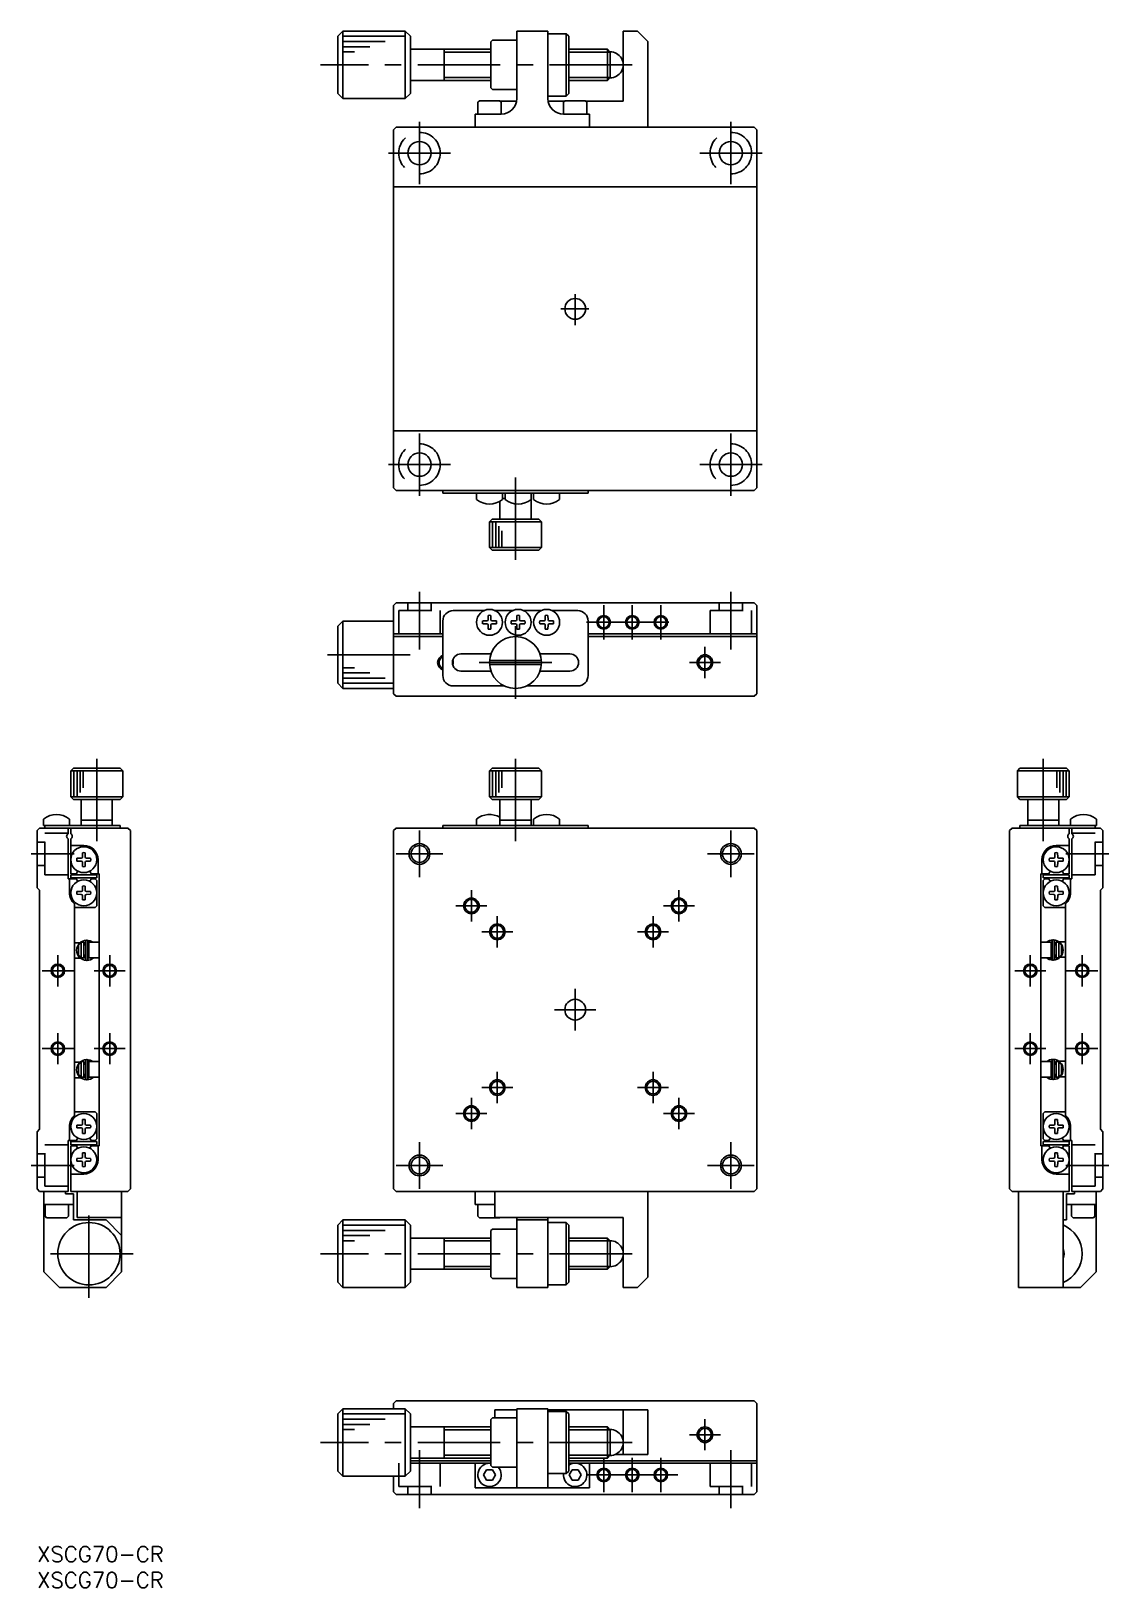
# Model space of a CAD drawing. Extents: x -1 to 207, y -8 to 292.
import ezdxf

# ---------------------------------------------------------------- set-up
doc = ezdxf.new("R2010")
doc.units = 0
doc.header["$LTSCALE"] = 0.5
doc.linetypes.add('CENTER', pattern=[50.8, 31.75, -6.35, 6.35, -6.35])
doc.linetypes.add('DASHED', pattern=[19.05, 12.7, -6.35])
for name, color, linetype in [('MSM_CENTER', 1, 'CENTER'), ('MSM_CONTINUOUS', 7, 'CONTINUOUS'), ('MSM_DASHED', 4, 'DASHED'), ('MSM_NARROW', 5, 'CONTINUOUS'), ('MSM_PART_NUMBER', 7, 'CONTINUOUS')]:
    doc.layers.add(name, color=color, linetype=linetype)
doc.styles.get("Standard").update_dxf_attribs({"font": 'txt.shx', "height": 3, "bigfont": 'bigfont.shx'})

# ---------------------------------------------------------------- blocks, each defined once
blk = doc.blocks.new('*U2')
at = {"layer": 'MSM_PART_NUMBER'}
blk.add_text('XSCG70-CR', height=3, dxfattribs=at).set_placement((0, -3))
blk = doc.blocks.new('*U3')
at = {"layer": 'MSM_PART_NUMBER'}
blk.add_text('XSCG70-CR', height=3, dxfattribs=at).set_placement((0, -8))

msp = doc.modelspace()

# ---------------------------------------------------------------- linework, layer by layer
at = {"layer": 'MSM_CENTER'}
for p, q in [((114.64, 285.37), (54.63, 285.37)), ((73.69, 262.37), (73.69, 274.37)), ((133.69, 262.37), (133.69, 274.37)), ((67.69, 268.37), (79.69, 268.37)), ((139.69, 268.37), (127.69, 268.37)), ((103.69, 241.18), (103.69, 235.23)), ((100.94, 238.37), (106.34, 238.37)), ((73.69, 214.37), (73.69, 202.37)), ((133.69, 214.37), (133.69, 202.37)), ((67.69, 208.37), (79.69, 208.37)), ((139.69, 208.37), (127.69, 208.37)), ((92.19, 205.89), (92.19, 188)), ((73.69, 183.87), (73.69, 172.74)), ((133.69, 183.87), (133.69, 172.74)), ((109.19, 174.69), (109.19, 181.29)), ((114.69, 174.69), (114.69, 181.29)), ((120.19, 174.69), (120.19, 181.29)), ((92.19, 163.24), (92.19, 177.24)), ((105.89, 177.99), (123.49, 177.99)), ((71.87, 171.74), (54.63, 171.74)), ((128.69, 167.24), (128.69, 173.24)), ((99.19, 170.24), (85.19, 170.24)), ((125.69, 170.24), (131.69, 170.24)), ((11.5, 135.84), (11.5, 153.74)), ((92.19, 135.84), (92.19, 153.74)), ((193.89, 135.84), (193.89, 153.74)), ((73.69, 137.87), (73.69, 128.87)), ((133.69, 137.87), (133.69, 128.87)), ((7.15, 133.37), (-1.14, 133.37)), ((69.19, 133.37), (78.19, 133.37)), ((129.19, 133.37), (138.19, 133.37)), ((198.24, 133.37), (206.53, 133.37)), ((83.69, 126.37), (83.69, 120.37)), ((123.69, 126.37), (123.69, 120.37)), ((86.69, 123.37), (80.69, 123.37)), ((126.69, 123.37), (120.69, 123.37)), ((88.69, 121.37), (88.69, 115.37)), ((118.69, 121.37), (118.69, 115.37)), ((91.69, 118.37), (85.69, 118.37)), ((121.69, 118.37), (115.69, 118.37)), ((4, 113.87), (4, 107.87)), ((14, 113.87), (14, 107.87)), ((191.39, 113.87), (191.39, 107.87)), ((201.39, 113.87), (201.39, 107.87)), ((7, 110.87), (1, 110.87)), ((17, 110.87), (11, 110.87)), ((194.39, 110.87), (188.39, 110.87)), ((204.39, 110.87), (198.39, 110.87)), ((103.69, 99.37), (103.69, 107.37)), ((99.69, 103.37), (107.69, 103.37)), ((4, 92.87), (4, 98.87)), ((14, 92.87), (14, 98.87)), ((191.39, 92.87), (191.39, 98.87)), ((201.39, 92.87), (201.39, 98.87)), ((7, 95.87), (1, 95.87)), ((17, 95.87), (11, 95.87)), ((194.39, 95.87), (188.39, 95.87)), ((204.39, 95.87), (198.39, 95.87)), ((88.69, 85.37), (88.69, 91.37)), ((118.69, 85.37), (118.69, 91.37)), ((91.69, 88.37), (85.69, 88.37)), ((121.69, 88.37), (115.69, 88.37)), ((83.69, 80.37), (83.69, 86.37)), ((123.69, 80.37), (123.69, 86.37)), ((86.69, 83.37), (80.69, 83.37)), ((126.69, 83.37), (120.69, 83.37)), ((73.69, 68.87), (73.69, 77.87)), ((133.69, 68.87), (133.69, 77.87)), ((7.15, 73.37), (-1.14, 73.37)), ((69.19, 73.37), (78.19, 73.37)), ((129.19, 73.37), (138.19, 73.37)), ((198.24, 73.37), (206.53, 73.37)), ((10, 47.87), (10, 64.87)), ((18.5, 56.37), (2.26, 56.37)), ((114.64, 56.37), (54.63, 56.37)), ((128.69, 18.5), (128.69, 24.5)), ((125.69, 21.5), (131.69, 21.5)), ((114.64, 20), (54.63, 20)), ((73.69, 7.37), (73.69, 18.5)), ((133.69, 7.37), (133.69, 18.5)), ((109.19, 10.45), (109.19, 17.05)), ((114.69, 10.45), (114.69, 17.05)), ((120.19, 10.45), (120.19, 17.05)), ((105.89, 13.75), (117.99, 13.75)), ((111.39, 13.75), (123.49, 13.75))]:
    msp.add_line(p, q, dxfattribs=at)
at = {"layer": 'MSM_CONTINUOUS'}
for p, q in [((57.94, 290.87), (58.94, 291.87)), ((58.94, 291.87), (70.94, 291.87)), ((58.94, 278.87), (58.94, 291.87)), ((71.94, 290.87), (70.94, 291.87)), ((70.94, 291.87), (70.94, 278.87)), ((92.44, 278.87), (92.44, 291.87)), ((92.44, 291.87), (98.44, 291.87)), ((98.44, 278.87), (98.44, 291.87)), ((101.94, 291.37), (98.44, 291.37)), ((101.94, 291.37), (101.94, 279.37)), ((102.44, 290.87), (101.94, 291.37)), ((112.94, 278.37), (112.94, 291.87)), ((115.69, 291.87), (112.94, 291.87)), ((115.69, 291.87), (117.69, 289.87)), ((57.94, 279.87), (57.94, 290.87)), ((71.94, 290.87), (71.94, 279.87)), ((87.44, 288.37), (71.94, 288.37)), ((78.44, 282.37), (78.44, 288.37)), ((87.44, 289.82), (87.74, 290.12)), ((87.44, 289.82), (87.44, 280.92)), ((87.74, 290.12), (92.44, 290.12)), ((102.44, 279.87), (102.44, 290.87)), ((102.44, 288.37), (109.9, 288.37)), ((109.9, 288.37), (109.9, 282.37)), ((110.44, 287.83), (109.9, 288.37)), ((117.69, 289.87), (117.69, 273.37)), ((110.44, 287.83), (110.44, 282.91)), ((87.44, 282.37), (71.94, 282.37)), ((102.44, 282.37), (109.9, 282.37)), ((109.9, 282.37), (110.44, 282.91)), ((57.94, 279.87), (58.94, 278.87)), ((87.44, 280.92), (87.74, 280.62)), ((87.74, 280.62), (92.44, 280.62)), ((101.94, 279.37), (98.44, 279.37)), ((102.44, 279.87), (101.94, 279.37)), ((58.94, 278.87), (70.94, 278.87)), ((84.94, 278.17), (85.24, 278.47)), ((84.94, 275.87), (84.94, 278.17)), ((89.14, 278.47), (85.24, 278.47)), ((89.44, 278.17), (89.14, 278.47)), ((92.4, 278.37), (89.24, 278.37)), ((89.44, 278.17), (89.44, 275.87)), ((101.64, 278.37), (98.49, 278.37)), ((101.44, 278.17), (101.74, 278.47)), ((101.44, 278.17), (101.44, 275.87)), ((101.74, 278.47), (105.64, 278.47)), ((105.94, 278.17), (105.64, 278.47)), ((112.94, 278.37), (105.74, 278.37)), ((105.94, 275.87), (105.94, 278.17)), ((68.69, 272.87), (69.19, 273.37)), ((69.19, 273.37), (138.19, 273.37)), ((89.44, 275.87), (84.44, 275.87)), ((84.44, 275.87), (84.44, 273.37)), ((101.44, 275.87), (106.44, 275.87)), ((106.44, 275.87), (106.44, 273.37)), ((138.19, 273.37), (138.69, 272.87)), ((68.69, 272.87), (68.69, 203.87)), ((138.69, 203.87), (138.69, 272.87)), ((68.69, 261.87), (138.69, 261.87)), ((68.69, 214.87), (138.69, 214.87)), ((69.19, 203.37), (68.69, 203.87)), ((69.19, 203.37), (138.19, 203.37)), ((78.19, 202.87), (78.19, 203.37)), ((106.19, 202.87), (78.19, 202.87)), ((84.69, 202.87), (84.69, 201.65)), ((89.19, 201.3), (89.19, 197.87)), ((89.69, 202.87), (89.69, 201.65)), ((90.19, 201.87), (89.69, 201.87)), ((90.19, 202.87), (90.19, 201.65)), ((95.19, 202.87), (95.19, 197.87)), ((95.19, 202.87), (95.19, 201.65)), ((95.69, 202.87), (95.69, 201.65)), ((100.69, 202.87), (100.69, 201.65)), ((106.19, 202.87), (106.19, 203.37)), ((138.69, 203.87), (138.19, 203.37)), ((87.69, 197.87), (87.19, 197.37)), ((87.19, 197.37), (87.19, 192.37)), ((97.19, 197.37), (87.19, 197.37)), ((96.69, 197.87), (87.69, 197.87)), ((97.19, 197.37), (96.69, 197.87)), ((97.19, 197.37), (97.19, 192.37)), ((87.19, 192.37), (87.69, 191.87)), ((97.19, 192.37), (87.19, 192.37)), ((96.69, 191.87), (97.19, 192.37)), ((96.69, 191.87), (87.69, 191.87)), ((69.19, 181.74), (68.69, 181.24)), ((68.69, 164.24), (68.69, 181.24)), ((69.19, 181.74), (138.19, 181.74)), ((86.1, 180.24), (80.19, 180.24)), ((91.6, 180.24), (88.28, 180.24)), ((97.1, 180.24), (93.78, 180.24)), ((104.19, 180.24), (99.28, 180.24)), ((138.19, 181.74), (138.69, 181.24)), ((138.69, 164.24), (138.69, 181.24)), ((57.94, 177.24), (58.94, 178.24)), ((57.94, 177.24), (57.94, 166.24)), ((58.94, 178.24), (58.94, 165.24)), ((58.94, 178.24), (68.69, 178.24)), ((78.19, 167.74), (78.19, 178.24)), ((86.69, 178.27), (85.87, 178.25)), ((86.69, 177.72), (85.87, 177.73)), ((86.69, 178.27), (86.86, 178.34)), ((86.69, 177.72), (86.86, 177.64)), ((86.92, 178.47), (86.86, 178.34)), ((86.92, 177.51), (86.86, 177.64)), ((86.92, 178.47), (86.93, 179.32)), ((86.92, 177.51), (86.93, 176.67)), ((87.47, 178.47), (87.45, 179.32)), ((87.47, 177.51), (87.45, 176.67)), ((87.47, 178.47), (87.53, 178.34)), ((87.47, 177.51), (87.53, 177.64)), ((87.69, 178.27), (87.53, 178.34)), ((87.69, 177.72), (87.53, 177.64)), ((87.69, 178.27), (88.52, 178.25)), ((87.69, 177.72), (88.52, 177.73)), ((92.19, 178.27), (91.37, 178.25)), ((92.19, 177.72), (91.37, 177.73)), ((92.19, 178.27), (92.36, 178.34)), ((92.19, 177.72), (92.36, 177.64)), ((92.42, 178.47), (92.36, 178.34)), ((92.42, 177.51), (92.36, 177.64)), ((92.42, 178.47), (92.43, 179.32)), ((92.42, 177.51), (92.43, 176.67)), ((92.97, 178.47), (92.95, 179.32)), ((92.97, 177.51), (92.95, 176.67)), ((92.97, 178.47), (93.03, 178.34)), ((92.97, 177.51), (93.03, 177.64)), ((93.19, 178.27), (93.03, 178.34)), ((93.19, 177.72), (93.03, 177.64)), ((93.19, 178.27), (94.02, 178.25)), ((93.19, 177.72), (94.02, 177.73)), ((97.69, 178.27), (96.87, 178.25)), ((97.69, 177.72), (96.87, 177.73)), ((97.69, 178.27), (97.86, 178.34)), ((97.69, 177.72), (97.86, 177.64)), ((97.92, 178.47), (97.86, 178.34)), ((97.92, 177.51), (97.86, 177.64)), ((97.92, 178.47), (97.93, 179.32)), ((97.92, 177.51), (97.93, 176.67)), ((98.47, 178.47), (98.45, 179.32)), ((98.47, 177.51), (98.45, 176.67)), ((98.47, 178.47), (98.53, 178.34)), ((98.47, 177.51), (98.53, 177.64)), ((98.69, 178.27), (98.53, 178.34)), ((98.69, 177.72), (98.53, 177.64)), ((98.69, 178.27), (99.52, 178.25)), ((98.69, 177.72), (99.52, 177.73)), ((106.19, 167.74), (106.19, 178.24)), ((78.19, 175.74), (68.69, 175.74)), ((78.19, 175.24), (68.69, 175.24)), ((138.69, 175.74), (106.19, 175.74)), ((138.69, 175.24), (106.19, 175.24)), ((81.69, 171.89), (87.55, 171.89)), ((96.84, 171.89), (102.69, 171.89)), ((81.69, 168.59), (87.41, 168.59)), ((87.21, 170.64), (97.18, 170.64)), ((87.21, 169.84), (97.18, 169.84)), ((96.98, 168.59), (102.69, 168.59)), ((57.94, 166.24), (58.94, 165.24)), ((58.94, 165.24), (68.69, 165.24)), ((90.01, 165.74), (80.19, 165.74)), ((104.19, 165.74), (94.37, 165.74)), ((68.69, 164.24), (69.19, 163.74)), ((138.19, 163.74), (69.19, 163.74)), ((138.19, 163.74), (138.69, 164.24)), ((6.5, 149.37), (7, 149.87)), ((6.5, 144.37), (6.5, 149.37)), ((16.5, 149.37), (6.5, 149.37)), ((16, 149.87), (7, 149.87)), ((16, 149.87), (16.5, 149.37)), ((16.5, 144.37), (16.5, 149.37)), ((87.19, 149.37), (87.69, 149.87)), ((87.19, 144.37), (87.19, 149.37)), ((97.19, 149.37), (87.19, 149.37)), ((96.69, 149.87), (87.69, 149.87)), ((96.69, 149.87), (97.19, 149.37)), ((97.19, 144.37), (97.19, 149.37)), ((189.39, 149.87), (188.89, 149.37)), ((188.89, 144.37), (188.89, 149.37)), ((188.89, 149.37), (198.89, 149.37)), ((189.39, 149.87), (198.39, 149.87)), ((198.89, 149.37), (198.39, 149.87)), ((198.89, 144.37), (198.89, 149.37)), ((7, 143.87), (6.5, 144.37)), ((16.5, 144.37), (6.5, 144.37)), ((16.5, 144.37), (16, 143.87)), ((87.69, 143.87), (87.19, 144.37)), ((97.19, 144.37), (87.19, 144.37)), ((97.19, 144.37), (96.69, 143.87)), ((188.89, 144.37), (189.39, 143.87)), ((188.89, 144.37), (198.89, 144.37)), ((198.39, 143.87), (198.89, 144.37)), ((16, 143.87), (7, 143.87)), ((8.5, 138.87), (8.5, 143.87)), ((14.5, 138.87), (14.5, 143.87)), ((96.69, 143.87), (87.69, 143.87)), ((89.19, 138.87), (89.19, 143.87)), ((95.19, 138.87), (95.19, 143.87)), ((189.39, 143.87), (198.39, 143.87)), ((190.89, 138.87), (190.89, 143.87)), ((196.89, 138.87), (196.89, 143.87)), ((0.5, 138.37), (0, 137.87)), ((0.5, 138.37), (17.5, 138.37)), ((1.25, 138.87), (1.25, 140.09)), ((1.25, 138.87), (16, 138.87)), ((1.5, 138.87), (1.5, 138.37)), ((6, 138.37), (6, 137.23)), ((6.25, 138.87), (6.25, 140.09)), ((6.5, 138.37), (6.5, 137.23)), ((14.5, 139.87), (8.5, 139.87)), ((16, 138.87), (16, 138.37)), ((18, 137.87), (17.5, 138.37)), ((69.19, 138.37), (68.69, 137.87)), ((138.19, 138.37), (69.19, 138.37)), ((78.19, 138.87), (78.19, 138.37)), ((106.19, 138.87), (78.19, 138.87)), ((84.69, 138.87), (84.69, 140.09)), ((95.19, 139.87), (89.19, 139.87)), ((95.69, 138.87), (95.69, 140.09)), ((100.69, 138.87), (100.69, 140.09)), ((106.19, 138.87), (106.19, 138.37)), ((138.69, 137.87), (138.19, 138.37)), ((187.39, 137.87), (187.89, 138.37)), ((204.89, 138.37), (187.89, 138.37)), ((204.14, 138.87), (189.39, 138.87)), ((189.39, 138.87), (189.39, 138.37)), ((190.89, 139.87), (196.89, 139.87)), ((198.89, 138.37), (198.89, 137.23)), ((199.14, 138.87), (199.14, 140.09)), ((199.39, 138.37), (199.39, 137.23)), ((203.89, 138.87), (203.89, 138.37)), ((204.14, 138.87), (204.14, 140.09)), ((204.89, 138.37), (205.39, 137.87)), ((0, 137.87), (0, 126.87)), ((6, 128.57), (6, 136.31)), ((6.5, 129.57), (6.5, 136.31)), ((9, 135.02), (6.5, 135.02)), ((18, 137.87), (18, 68.87)), ((68.69, 68.87), (68.69, 137.87)), ((138.69, 137.87), (138.69, 68.87)), ((138.69, 137.37), (138.69, 69.37)), ((187.39, 137.87), (187.39, 68.87)), ((196.39, 135.02), (198.89, 135.02)), ((198.89, 129.57), (198.89, 136.31)), ((199.39, 128.57), (199.39, 136.31)), ((205.39, 137.87), (205.39, 126.87)), ((8.5, 132.54), (7.68, 132.53)), ((8.5, 131.99), (7.68, 132.01)), ((8.5, 132.54), (8.67, 132.62)), ((8.5, 131.99), (8.67, 131.92)), ((8.73, 132.75), (8.67, 132.62)), ((8.73, 132.75), (8.74, 133.59)), ((9.27, 132.75), (9.26, 133.59)), ((9.27, 132.75), (9.33, 132.62)), ((9.5, 132.54), (9.33, 132.62)), ((9.5, 131.99), (9.33, 131.92)), ((9.5, 132.54), (10.32, 132.53)), ((9.5, 131.99), (10.32, 132.01)), ((11.75, 132.27), (11.75, 129.57)), ((193.64, 132.27), (193.64, 129.57)), ((195.89, 132.54), (195.06, 132.53)), ((195.89, 131.99), (195.06, 132.01)), ((195.89, 132.54), (196.05, 132.62)), ((195.89, 131.99), (196.05, 131.92)), ((196.11, 132.75), (196.05, 132.62)), ((196.11, 132.75), (196.13, 133.59)), ((196.66, 132.75), (196.65, 133.59)), ((196.66, 132.75), (196.72, 132.62)), ((196.89, 132.54), (196.72, 132.62)), ((196.89, 131.99), (196.72, 131.92)), ((196.89, 132.54), (197.71, 132.53)), ((196.89, 131.99), (197.71, 132.01)), ((6.5, 129.57), (7.59, 129.57)), ((6.5, 129.37), (11.5, 129.37)), ((6.5, 128.77), (6.5, 129.37)), ((8.73, 131.79), (8.67, 131.92)), ((8.73, 131.79), (8.74, 130.94)), ((9.27, 131.79), (9.26, 130.94)), ((9.27, 131.79), (9.33, 131.92)), ((12, 129.57), (10.41, 129.57)), ((11.5, 129.37), (11.5, 128.77)), ((12, 129.57), (12, 77.17)), ((193.39, 129.57), (194.97, 129.57)), ((193.39, 129.57), (193.39, 77.17)), ((198.89, 129.37), (193.89, 129.37)), ((193.89, 129.37), (193.89, 128.77)), ((196.11, 131.79), (196.05, 131.92)), ((196.11, 131.79), (196.13, 130.94)), ((196.66, 131.79), (196.65, 130.94)), ((196.66, 131.79), (196.72, 131.92)), ((198.89, 129.57), (197.8, 129.57)), ((198.89, 128.77), (198.89, 129.37)), ((0, 126.87), (0.5, 126.37)), ((0.5, 80.37), (0.5, 126.37)), ((6, 128.57), (7.59, 128.57)), ((6.25, 125.87), (6.25, 128.57)), ((6.5, 128.77), (11.5, 128.77)), ((8.5, 126.14), (7.68, 126.13)), ((8.5, 126.14), (8.67, 126.22)), ((8.73, 126.35), (8.67, 126.22)), ((8.73, 126.35), (8.74, 127.19)), ((9.27, 126.35), (9.26, 127.19)), ((9.27, 126.35), (9.33, 126.22)), ((9.5, 126.14), (9.33, 126.22)), ((9.5, 126.14), (10.32, 126.13)), ((11.2, 128.57), (10.41, 128.57)), ((11.2, 128.57), (11.5, 128.27)), ((11.5, 123.37), (11.5, 128.27)), ((198.89, 128.77), (193.89, 128.77)), ((194.19, 128.57), (193.89, 128.27)), ((193.89, 123.37), (193.89, 128.27)), ((194.19, 128.57), (194.97, 128.57)), ((195.89, 126.14), (195.06, 126.13)), ((195.89, 126.14), (196.05, 126.22)), ((196.11, 126.35), (196.05, 126.22)), ((196.11, 126.35), (196.13, 127.19)), ((196.66, 126.35), (196.65, 127.19)), ((196.66, 126.35), (196.72, 126.22)), ((196.89, 126.14), (196.72, 126.22)), ((196.89, 126.14), (197.71, 126.13)), ((199.39, 128.57), (197.8, 128.57)), ((199.14, 125.87), (199.14, 128.57)), ((205.39, 126.87), (204.89, 126.37)), ((204.89, 80.37), (204.89, 126.37)), ((7.2, 82.95), (7.2, 123.79)), ((11.2, 123.07), (7.2, 123.07)), ((8.5, 125.59), (7.68, 125.61)), ((8.5, 125.59), (8.67, 125.52)), ((8.73, 125.39), (8.67, 125.52)), ((8.73, 125.39), (8.74, 124.54)), ((9.27, 125.39), (9.26, 124.54)), ((9.27, 125.39), (9.33, 125.52)), ((9.5, 125.59), (9.33, 125.52)), ((9.5, 125.59), (10.32, 125.61)), ((11.2, 123.07), (11.5, 123.37)), ((194.19, 123.07), (193.89, 123.37)), ((194.19, 123.07), (198.19, 123.07)), ((195.89, 125.59), (195.06, 125.61)), ((195.89, 125.59), (196.05, 125.52)), ((196.11, 125.39), (196.05, 125.52)), ((196.11, 125.39), (196.13, 124.54)), ((196.66, 125.39), (196.65, 124.54)), ((196.66, 125.39), (196.72, 125.52)), ((196.89, 125.59), (196.72, 125.52)), ((196.89, 125.59), (197.71, 125.61)), ((198.19, 82.95), (198.19, 123.79)), ((8.28, 116.27), (7.2, 116.27)), ((8, 115.78), (8.5, 116.31)), ((8, 113.95), (8, 115.78)), ((8.5, 113.42), (8, 113.95)), ((8.5, 116.37), (8.5, 113.37)), ((9, 116.37), (8.5, 116.37)), ((9, 113.37), (9, 116.37)), ((9, 116.26), (9.38, 116.35)), ((9.38, 115.87), (9, 115.87)), ((9.2, 116.27), (9.02, 116.27)), ((9.2, 115.87), (9.2, 116.27)), ((9.38, 116.56), (9.38, 113.06)), ((10.36, 116.59), (9.6, 116.76)), ((9.77, 116.59), (9.76, 116.58)), ((9.8, 116.6), (9.77, 116.59)), ((9.77, 113.06), (9.77, 116.56)), ((9.77, 116.03), (9.78, 116.05)), ((9.77, 116.02), (9.77, 116.03)), ((9.77, 116), (9.77, 116.02)), ((9.77, 115.99), (9.77, 116)), ((9.77, 115.97), (9.77, 115.99)), ((9.77, 115.96), (9.77, 115.97)), ((10, 115.87), (9.77, 115.87)), ((9.78, 116.06), (9.79, 116.08)), ((9.78, 116.05), (9.78, 116.06)), ((9.79, 116.09), (9.8, 116.1)), ((9.79, 116.08), (9.79, 116.09)), ((9.84, 116.61), (9.8, 116.6)), ((9.8, 116.1), (9.81, 116.12)), ((9.81, 116.12), (9.82, 116.13)), ((9.82, 116.14), (9.83, 116.15)), ((9.82, 116.13), (9.82, 116.14)), ((9.83, 116.15), (9.84, 116.16)), ((9.87, 116.63), (9.84, 116.61)), ((9.84, 116.16), (9.85, 116.18)), ((9.85, 116.18), (9.86, 116.19)), ((9.86, 116.19), (9.88, 116.2)), ((9.9, 116.63), (9.87, 116.63)), ((9.88, 116.2), (9.89, 116.21)), ((9.89, 116.21), (9.9, 116.21)), ((9.93, 116.64), (9.9, 116.63)), ((9.9, 116.21), (9.91, 116.22)), ((9.91, 116.22), (9.93, 116.23)), ((9.97, 116.65), (9.93, 116.64)), ((9.93, 116.23), (9.94, 116.24)), ((9.94, 116.24), (9.95, 116.24)), ((9.95, 116.24), (9.97, 116.25)), ((10, 116.65), (9.97, 116.65)), ((9.97, 116.25), (9.98, 116.25)), ((9.98, 116.25), (10, 116.26)), ((10.04, 116.65), (10, 116.65)), ((10, 116.37), (10, 113.37)), ((12, 116.37), (10, 116.37)), ((10, 116.26), (10, 116.26)), ((10.07, 116.65), (10.04, 116.65)), ((10.1, 116.65), (10.07, 116.65)), ((10.14, 116.65), (10.1, 116.65)), ((10.17, 116.65), (10.14, 116.65)), ((10.21, 116.64), (10.17, 116.65)), ((10.24, 116.63), (10.21, 116.64)), ((10.27, 116.62), (10.24, 116.63)), ((10.27, 116.38), (10.26, 116.37)), ((10.31, 116.61), (10.27, 116.62)), ((10.34, 116.59), (10.27, 116.37)), ((10.28, 116.39), (10.27, 116.38)), ((10.29, 116.42), (10.28, 116.41)), ((10.28, 116.41), (10.28, 116.39)), ((10.3, 116.45), (10.29, 116.44)), ((10.29, 116.44), (10.29, 116.42)), ((10.31, 116.48), (10.3, 116.46)), ((10.3, 116.46), (10.3, 116.45)), ((10.34, 116.6), (10.31, 116.61)), ((10.32, 116.5), (10.31, 116.49)), ((10.31, 116.49), (10.31, 116.48)), ((10.33, 116.53), (10.32, 116.52)), ((10.32, 116.52), (10.32, 116.5)), ((10.33, 116.6), (10.34, 116.6)), ((10.34, 116.57), (10.33, 116.56)), ((10.33, 116.56), (10.33, 116.55)), ((10.33, 116.55), (10.33, 116.54)), ((10.33, 116.54), (10.33, 116.53)), ((10.73, 116.37), (10.34, 116.6)), ((10.34, 116.6), (10.34, 116.6)), ((10.34, 116.6), (10.34, 116.59)), ((10.34, 116.59), (10.34, 116.59)), ((10.34, 116.59), (10.34, 116.59)), ((10.34, 116.59), (10.34, 116.58)), ((10.34, 116.58), (10.34, 116.57)), ((10.34, 116.57), (10.34, 116.57)), ((195.39, 116.37), (193.39, 116.37)), ((195.01, 116.64), (195, 116.64)), ((195.05, 116.66), (195.01, 116.65)), ((195.01, 116.65), (195.02, 116.65)), ((195.02, 116.65), (195.02, 116.65)), ((195.02, 116.65), (195.02, 116.65)), ((195.06, 116.66), (195.05, 116.66)), ((195.05, 116.66), (195.05, 116.66)), ((195.07, 116.67), (195.06, 116.66)), ((195.06, 116.66), (195.06, 116.66)), ((195.06, 116.66), (195.06, 116.66)), ((195.06, 116.66), (195.06, 116.66)), ((195.06, 116.66), (195.06, 116.66)), ((195.07, 116.67), (195.07, 116.67)), ((195.07, 116.67), (195.07, 116.67)), ((195.07, 116.67), (195.07, 116.67)), ((195.07, 116.67), (195.07, 116.67)), ((195.39, 113.37), (195.39, 116.37)), ((195.39, 116.29), (195.39, 116.29)), ((195.39, 116.29), (195.4, 116.29)), ((195.58, 115.97), (195.39, 115.97)), ((195.58, 115.87), (195.39, 115.87)), ((195.4, 116.29), (195.42, 116.28)), ((195.42, 116.28), (195.43, 116.27)), ((195.43, 116.27), (195.44, 116.26)), ((195.44, 116.26), (195.46, 116.26)), ((195.46, 116.26), (195.47, 116.25)), ((195.47, 116.25), (195.48, 116.24)), ((195.48, 116.24), (195.49, 116.23)), ((195.49, 116.23), (195.5, 116.22)), ((195.5, 116.22), (195.51, 116.21)), ((195.51, 116.21), (195.52, 116.19)), ((195.52, 116.19), (195.53, 116.18)), ((195.53, 116.18), (195.54, 116.17)), ((195.54, 116.17), (195.55, 116.16)), ((195.55, 116.16), (195.55, 116.14)), ((195.55, 116.14), (195.56, 116.13)), ((195.56, 116.13), (195.56, 116.12)), ((195.56, 116.12), (195.57, 116.1)), ((195.57, 116.1), (195.57, 116.09)), ((195.57, 116.09), (195.58, 116.07)), ((195.58, 116.61), (195.58, 113.11)), ((195.58, 116.07), (195.58, 116.06)), ((195.58, 116.06), (195.58, 116.04)), ((195.58, 116.04), (195.58, 116.03)), ((195.58, 116.03), (195.58, 116.01)), ((195.58, 116.01), (195.58, 116.01)), ((195.97, 113.11), (195.97, 116.61)), ((196.19, 115.97), (195.97, 115.97)), ((196.39, 115.87), (195.97, 115.87)), ((195.97, 116.4), (196.39, 116.29)), ((196.19, 116.36), (196.19, 115.87)), ((196.39, 116.37), (196.39, 113.37)), ((196.89, 116.37), (196.39, 116.37)), ((198.19, 116.47), (196.87, 116.47)), ((196.89, 113.37), (196.89, 116.37)), ((196.89, 116.31), (197.39, 115.78)), ((197.39, 113.95), (196.89, 113.42)), ((197.39, 115.78), (197.39, 113.95)), ((7.2, 113.27), (8.39, 113.27)), ((8.5, 113.37), (9, 113.37)), ((9.38, 113.27), (8.99, 113.37)), ((9, 113.87), (9.38, 113.87)), ((9.2, 113.3), (9.2, 113.87)), ((9.2, 113.77), (9.38, 113.77)), ((9.77, 113.87), (10, 113.87)), ((9.77, 113.77), (10, 113.77)), ((9.77, 113.64), (9.77, 113.66)), ((9.77, 113.66), (9.77, 113.66)), ((9.77, 113.63), (9.77, 113.64)), ((9.77, 113.61), (9.77, 113.63)), ((9.77, 113.6), (9.77, 113.61)), ((9.78, 113.58), (9.77, 113.6)), ((10.15, 113.37), (9.77, 113.27)), ((9.78, 113.57), (9.78, 113.58)), ((9.79, 113.55), (9.78, 113.57)), ((9.79, 113.54), (9.79, 113.55)), ((9.8, 113.53), (9.79, 113.54)), ((9.8, 113.51), (9.8, 113.53)), ((9.81, 113.5), (9.8, 113.51)), ((9.82, 113.49), (9.81, 113.5)), ((9.83, 113.47), (9.82, 113.49)), ((9.84, 113.46), (9.83, 113.47)), ((9.85, 113.45), (9.84, 113.46)), ((9.86, 113.44), (9.85, 113.45)), ((9.87, 113.43), (9.86, 113.44)), ((9.88, 113.42), (9.87, 113.43)), ((9.89, 113.41), (9.88, 113.42)), ((9.91, 113.4), (9.89, 113.41)), ((9.92, 113.4), (9.91, 113.4)), ((9.93, 113.39), (9.92, 113.4)), ((9.95, 113.38), (9.93, 113.39)), ((9.96, 113.38), (9.95, 113.38)), ((9.98, 113.37), (9.96, 113.38)), ((9.99, 113.37), (9.98, 113.37)), ((10, 113.37), (9.99, 113.37)), ((10.14, 113.37), (10, 113.37)), ((10, 113.37), (12, 113.37)), ((10.28, 113), (10.28, 113)), ((10.28, 113), (10.28, 113)), ((10.28, 113), (10.28, 113)), ((10.28, 113), (10.28, 113)), ((10.28, 113), (10.29, 113)), ((10.29, 113), (10.29, 113.01)), ((10.29, 113.01), (10.29, 113.01)), ((10.29, 113.01), (10.29, 113.01)), ((10.29, 113.01), (10.3, 113.01)), ((10.29, 113), (10.29, 113)), ((10.3, 113.01), (10.34, 113.02)), ((10.3, 113.01), (10.3, 113.01)), ((10.33, 113.02), (10.33, 113.02)), ((10.33, 113.02), (10.33, 113.02)), ((10.34, 113.02), (10.33, 113.02)), ((10.34, 113.03), (10.34, 113.03)), ((10.34, 113.02), (10.35, 113.03)), ((193.39, 113.37), (195.39, 113.37)), ((194.53, 113.37), (195.02, 113.07)), ((194.99, 113.08), (195.75, 112.91)), ((195.01, 113.07), (195.11, 113.37)), ((195.01, 113.1), (195.02, 113.11)), ((195.01, 113.09), (195.01, 113.1)), ((195.01, 113.08), (195.01, 113.09)), ((195.01, 113.07), (195.01, 113.08)), ((195.01, 113.08), (195.01, 113.08)), ((195.01, 113.07), (195.04, 113.06)), ((195.02, 113.07), (195.01, 113.07)), ((195.01, 113.07), (195.01, 113.07)), ((195.01, 113.07), (195.01, 113.07)), ((195.02, 113.14), (195.03, 113.15)), ((195.02, 113.13), (195.02, 113.14)), ((195.02, 113.12), (195.02, 113.13)), ((195.02, 113.11), (195.02, 113.12)), ((195.03, 113.16), (195.04, 113.18)), ((195.03, 113.15), (195.03, 113.16)), ((195.04, 113.19), (195.05, 113.2)), ((195.04, 113.18), (195.04, 113.19)), ((195.04, 113.06), (195.08, 113.05)), ((195.05, 113.22), (195.06, 113.23)), ((195.05, 113.2), (195.05, 113.22)), ((195.06, 113.25), (195.07, 113.26)), ((195.06, 113.23), (195.06, 113.25)), ((195.07, 113.26), (195.08, 113.28)), ((195.08, 113.29), (195.09, 113.3)), ((195.08, 113.28), (195.08, 113.29)), ((195.08, 113.05), (195.11, 113.04)), ((195.09, 113.3), (195.1, 113.32)), ((195.1, 113.33), (195.11, 113.34)), ((195.1, 113.32), (195.1, 113.33)), ((195.11, 113.36), (195.12, 113.37)), ((195.11, 113.34), (195.11, 113.36)), ((195.11, 113.04), (195.14, 113.03)), ((195.14, 113.03), (195.18, 113.02)), ((195.18, 113.02), (195.21, 113.02)), ((195.21, 113.02), (195.25, 113.02)), ((195.25, 113.02), (195.28, 113.01)), ((195.28, 113.01), (195.31, 113.01)), ((195.31, 113.01), (195.35, 113.02)), ((195.35, 113.02), (195.38, 113.02)), ((195.38, 113.02), (195.42, 113.03)), ((195.39, 113.87), (195.58, 113.87)), ((195.4, 113.43), (195.39, 113.42)), ((195.41, 113.43), (195.4, 113.43)), ((195.42, 113.44), (195.41, 113.43)), ((195.44, 113.45), (195.42, 113.44)), ((195.42, 113.03), (195.45, 113.03)), ((195.45, 113.45), (195.44, 113.45)), ((195.46, 113.46), (195.45, 113.45)), ((195.45, 113.03), (195.48, 113.04)), ((195.47, 113.47), (195.46, 113.46)), ((195.49, 113.48), (195.47, 113.47)), ((195.48, 113.04), (195.51, 113.05)), ((195.5, 113.49), (195.49, 113.48)), ((195.51, 113.5), (195.5, 113.49)), ((195.52, 113.52), (195.51, 113.5)), ((195.51, 113.05), (195.55, 113.07)), ((195.53, 113.53), (195.52, 113.52)), ((195.54, 113.55), (195.53, 113.54)), ((195.53, 113.54), (195.53, 113.53)), ((195.55, 113.57), (195.54, 113.55)), ((195.56, 113.58), (195.55, 113.57)), ((195.55, 113.07), (195.58, 113.08)), ((195.57, 113.61), (195.56, 113.59)), ((195.56, 113.59), (195.56, 113.58)), ((195.58, 113.64), (195.57, 113.62)), ((195.57, 113.62), (195.57, 113.61)), ((195.58, 113.71), (195.58, 113.7)), ((195.58, 113.7), (195.58, 113.68)), ((195.58, 113.68), (195.58, 113.67)), ((195.58, 113.67), (195.58, 113.65)), ((195.58, 113.65), (195.58, 113.64)), ((195.58, 113.08), (195.59, 113.08)), ((195.97, 113.87), (196.39, 113.87)), ((196.39, 113.43), (195.97, 113.31)), ((196.19, 113.87), (196.19, 113.47)), ((196.19, 113.47), (196.39, 113.47)), ((196.39, 113.37), (196.89, 113.37)), ((197.14, 113.47), (198.19, 113.47)), ((8.28, 93.27), (7.2, 93.27)), ((8, 92.78), (8.5, 93.31)), ((8.5, 93.37), (8.5, 90.37)), ((9, 93.37), (8.5, 93.37)), ((9, 90.37), (9, 93.37)), ((9, 93.26), (9.38, 93.35)), ((9.2, 93.27), (9.02, 93.27)), ((9.2, 92.87), (9.2, 93.27)), ((9.38, 93.56), (9.38, 90.06)), ((10.35, 93.59), (9.6, 93.76)), ((9.77, 93.59), (9.76, 93.58)), ((9.8, 93.6), (9.77, 93.59)), ((9.77, 90.06), (9.77, 93.56)), ((9.77, 93.03), (9.78, 93.05)), ((9.77, 93.02), (9.77, 93.03)), ((9.77, 93), (9.77, 93.02)), ((9.77, 92.99), (9.77, 93)), ((9.77, 92.97), (9.77, 92.99)), ((9.77, 92.96), (9.77, 92.97)), ((9.78, 93.06), (9.79, 93.08)), ((9.78, 93.05), (9.78, 93.06)), ((9.79, 93.09), (9.8, 93.1)), ((9.79, 93.08), (9.79, 93.09)), ((9.84, 93.61), (9.8, 93.6)), ((9.8, 93.1), (9.81, 93.12)), ((9.81, 93.12), (9.82, 93.13)), ((9.82, 93.14), (9.83, 93.15)), ((9.82, 93.13), (9.82, 93.14)), ((9.83, 93.15), (9.84, 93.16)), ((9.87, 93.63), (9.84, 93.61)), ((9.84, 93.16), (9.85, 93.18)), ((9.85, 93.18), (9.86, 93.19)), ((9.86, 93.19), (9.88, 93.2)), ((9.9, 93.63), (9.87, 93.63)), ((9.88, 93.2), (9.89, 93.21)), ((9.89, 93.21), (9.9, 93.21)), ((9.93, 93.64), (9.9, 93.63)), ((9.9, 93.21), (9.91, 93.22)), ((9.91, 93.22), (9.93, 93.23)), ((9.97, 93.65), (9.93, 93.64)), ((9.93, 93.23), (9.94, 93.24)), ((9.94, 93.24), (9.95, 93.24)), ((9.95, 93.24), (9.97, 93.25)), ((10, 93.65), (9.97, 93.65)), ((9.97, 93.25), (9.98, 93.25)), ((9.98, 93.25), (10, 93.26)), ((10.04, 93.65), (10, 93.65)), ((10, 93.37), (10, 90.37)), ((12, 93.37), (10, 93.37)), ((10, 93.26), (10, 93.26)), ((10.07, 93.65), (10.04, 93.65)), ((10.1, 93.65), (10.07, 93.65)), ((10.14, 93.65), (10.1, 93.65)), ((10.17, 93.65), (10.14, 93.65)), ((10.21, 93.64), (10.17, 93.65)), ((10.24, 93.63), (10.21, 93.64)), ((10.27, 93.62), (10.24, 93.63)), ((10.27, 93.38), (10.26, 93.37)), ((10.31, 93.61), (10.27, 93.62)), ((10.34, 93.59), (10.27, 93.37)), ((10.28, 93.39), (10.27, 93.38)), ((10.29, 93.42), (10.28, 93.41)), ((10.28, 93.41), (10.28, 93.39)), ((10.3, 93.45), (10.29, 93.44)), ((10.29, 93.44), (10.29, 93.42)), ((10.31, 93.48), (10.3, 93.46)), ((10.3, 93.46), (10.3, 93.45)), ((10.34, 93.6), (10.31, 93.61)), ((10.32, 93.5), (10.31, 93.49)), ((10.31, 93.49), (10.31, 93.48)), ((10.33, 93.53), (10.32, 93.52)), ((10.32, 93.52), (10.32, 93.5)), ((10.33, 93.6), (10.34, 93.6)), ((10.34, 93.57), (10.33, 93.56)), ((10.33, 93.56), (10.33, 93.55)), ((10.33, 93.55), (10.33, 93.54)), ((10.33, 93.54), (10.33, 93.53)), ((10.73, 93.37), (10.34, 93.6)), ((10.34, 93.6), (10.34, 93.6)), ((10.34, 93.6), (10.34, 93.59)), ((10.34, 93.59), (10.34, 93.59)), ((10.34, 93.59), (10.34, 93.59)), ((10.34, 93.59), (10.34, 93.58)), ((10.34, 93.58), (10.34, 93.57)), ((10.34, 93.57), (10.34, 93.57)), ((10.36, 93.59), (10.35, 93.59)), ((195.39, 93.37), (193.39, 93.37)), ((195.01, 93.64), (195, 93.64)), ((195.05, 93.66), (195.01, 93.65)), ((195.01, 93.65), (195.02, 93.65)), ((195.02, 93.65), (195.02, 93.65)), ((195.02, 93.65), (195.02, 93.65)), ((195.06, 93.66), (195.05, 93.66)), ((195.05, 93.66), (195.05, 93.66)), ((195.07, 93.67), (195.06, 93.66)), ((195.06, 93.66), (195.06, 93.66)), ((195.06, 93.66), (195.06, 93.66)), ((195.06, 93.66), (195.06, 93.66)), ((195.06, 93.66), (195.06, 93.66)), ((195.07, 93.67), (195.07, 93.67)), ((195.07, 93.67), (195.07, 93.67)), ((195.07, 93.67), (195.07, 93.67)), ((195.07, 93.67), (195.07, 93.67)), ((195.39, 90.37), (195.39, 93.37)), ((195.39, 93.29), (195.39, 93.29)), ((195.39, 93.29), (195.4, 93.29)), ((195.58, 92.97), (195.39, 92.97)), ((195.4, 93.29), (195.42, 93.28)), ((195.42, 93.28), (195.43, 93.27)), ((195.43, 93.27), (195.44, 93.26)), ((195.44, 93.26), (195.46, 93.26)), ((195.46, 93.26), (195.47, 93.25)), ((195.47, 93.25), (195.48, 93.24)), ((195.48, 93.24), (195.49, 93.23)), ((195.49, 93.23), (195.5, 93.22)), ((195.5, 93.22), (195.51, 93.21)), ((195.51, 93.21), (195.52, 93.19)), ((195.52, 93.19), (195.53, 93.18)), ((195.53, 93.18), (195.54, 93.17)), ((195.54, 93.17), (195.55, 93.16)), ((195.55, 93.16), (195.55, 93.14)), ((195.55, 93.14), (195.56, 93.13)), ((195.56, 93.13), (195.56, 93.12)), ((195.56, 93.12), (195.57, 93.1)), ((195.57, 93.1), (195.57, 93.09)), ((195.57, 93.09), (195.58, 93.07)), ((195.58, 93.61), (195.58, 90.11)), ((195.58, 93.07), (195.58, 93.06)), ((195.58, 93.06), (195.58, 93.04)), ((195.58, 93.04), (195.58, 93.03)), ((195.58, 93.03), (195.58, 93.01)), ((195.58, 93.01), (195.58, 93.01)), ((195.97, 90.11), (195.97, 93.61)), ((196.19, 92.97), (195.97, 92.97)), ((195.97, 93.4), (196.39, 93.29)), ((196.19, 93.36), (196.19, 92.87)), ((196.39, 93.37), (196.39, 90.37)), ((196.89, 93.37), (196.39, 93.37)), ((198.19, 93.47), (196.87, 93.47)), ((196.89, 90.37), (196.89, 93.37)), ((196.89, 93.31), (197.39, 92.78)), ((7.2, 90.27), (8.39, 90.27)), ((8, 90.95), (8, 92.78)), ((8.5, 90.42), (8, 90.95)), ((8.5, 90.37), (9, 90.37)), ((9.38, 90.27), (8.99, 90.37)), ((9.38, 92.87), (9, 92.87)), ((9, 90.87), (9.38, 90.87)), ((9.2, 90.3), (9.2, 90.87)), ((9.2, 90.77), (9.38, 90.77)), ((10, 92.87), (9.77, 92.87)), ((9.77, 90.87), (10, 90.87)), ((9.77, 90.77), (10, 90.77)), ((9.77, 90.64), (9.77, 90.66)), ((9.77, 90.66), (9.77, 90.66)), ((9.77, 90.63), (9.77, 90.64)), ((9.77, 90.61), (9.77, 90.63)), ((9.77, 90.6), (9.77, 90.61)), ((9.78, 90.58), (9.77, 90.6)), ((10.15, 90.37), (9.77, 90.27)), ((9.78, 90.57), (9.78, 90.58)), ((9.79, 90.55), (9.78, 90.57)), ((9.79, 90.54), (9.79, 90.55)), ((9.8, 90.53), (9.79, 90.54)), ((9.8, 90.51), (9.8, 90.53)), ((9.81, 90.5), (9.8, 90.51)), ((9.82, 90.49), (9.81, 90.5)), ((9.83, 90.47), (9.82, 90.49)), ((9.84, 90.46), (9.83, 90.47)), ((9.85, 90.45), (9.84, 90.46)), ((9.86, 90.44), (9.85, 90.45)), ((9.87, 90.43), (9.86, 90.44)), ((9.88, 90.42), (9.87, 90.43)), ((9.89, 90.41), (9.88, 90.42)), ((9.91, 90.4), (9.89, 90.41)), ((9.92, 90.4), (9.91, 90.4)), ((9.93, 90.39), (9.92, 90.4)), ((9.95, 90.38), (9.93, 90.39)), ((9.96, 90.38), (9.95, 90.38)), ((9.98, 90.37), (9.96, 90.38)), ((9.99, 90.37), (9.98, 90.37)), ((10, 90.37), (9.99, 90.37)), ((10.14, 90.37), (10, 90.37)), ((10, 90.37), (12, 90.37)), ((10.28, 90), (10.28, 90)), ((10.28, 90), (10.28, 90)), ((10.28, 90), (10.28, 90)), ((10.28, 90), (10.28, 90)), ((10.28, 90), (10.29, 90)), ((10.29, 90), (10.29, 90.01)), ((10.29, 90.01), (10.29, 90.01)), ((10.29, 90.01), (10.29, 90.01)), ((10.29, 90.01), (10.3, 90.01)), ((10.29, 90), (10.29, 90)), ((10.3, 90.01), (10.34, 90.02)), ((10.3, 90.01), (10.3, 90.01)), ((10.33, 90.02), (10.33, 90.02)), ((10.33, 90.02), (10.33, 90.02)), ((10.34, 90.02), (10.33, 90.02)), ((10.34, 90.02), (10.35, 90.03)), ((193.39, 90.37), (195.39, 90.37)), ((194.53, 90.37), (195.02, 90.07)), ((194.99, 90.08), (195.01, 90.07)), ((195.01, 90.07), (195.11, 90.37)), ((195.01, 90.1), (195.02, 90.11)), ((195.01, 90.09), (195.01, 90.1)), ((195.01, 90.08), (195.01, 90.09)), ((195.01, 90.07), (195.01, 90.08)), ((195.01, 90.08), (195.01, 90.08)), ((195.01, 90.07), (195.75, 89.91)), ((195.01, 90.07), (195.04, 90.06)), ((195.02, 90.07), (195.01, 90.07)), ((195.01, 90.07), (195.01, 90.07)), ((195.01, 90.07), (195.01, 90.07)), ((195.02, 90.14), (195.03, 90.15)), ((195.02, 90.13), (195.02, 90.14)), ((195.02, 90.12), (195.02, 90.13)), ((195.02, 90.11), (195.02, 90.12)), ((195.03, 90.16), (195.04, 90.18)), ((195.03, 90.15), (195.03, 90.16)), ((195.04, 90.19), (195.05, 90.2)), ((195.04, 90.18), (195.04, 90.19)), ((195.04, 90.06), (195.08, 90.05)), ((195.05, 90.22), (195.06, 90.23)), ((195.05, 90.2), (195.05, 90.22)), ((195.06, 90.25), (195.07, 90.26)), ((195.06, 90.23), (195.06, 90.25)), ((195.07, 90.26), (195.08, 90.28)), ((195.08, 90.29), (195.09, 90.3)), ((195.08, 90.28), (195.08, 90.29)), ((195.08, 90.05), (195.11, 90.04)), ((195.09, 90.3), (195.1, 90.32)), ((195.1, 90.33), (195.11, 90.34)), ((195.1, 90.32), (195.1, 90.33)), ((195.11, 90.36), (195.12, 90.37)), ((195.11, 90.34), (195.11, 90.36)), ((195.11, 90.04), (195.14, 90.03)), ((195.14, 90.03), (195.18, 90.02)), ((195.18, 90.02), (195.21, 90.02)), ((195.21, 90.02), (195.25, 90.02)), ((195.25, 90.02), (195.28, 90.01)), ((195.28, 90.01), (195.31, 90.01)), ((195.31, 90.01), (195.35, 90.02)), ((195.35, 90.02), (195.38, 90.02)), ((195.38, 90.02), (195.42, 90.03)), ((195.58, 92.87), (195.39, 92.87)), ((195.39, 90.87), (195.58, 90.87)), ((195.4, 90.43), (195.39, 90.42)), ((195.41, 90.43), (195.4, 90.43)), ((195.42, 90.44), (195.41, 90.43)), ((195.44, 90.45), (195.42, 90.44)), ((195.42, 90.03), (195.45, 90.03)), ((195.45, 90.45), (195.44, 90.45)), ((195.46, 90.46), (195.45, 90.45)), ((195.45, 90.03), (195.48, 90.04)), ((195.47, 90.47), (195.46, 90.46)), ((195.49, 90.48), (195.47, 90.47)), ((195.48, 90.04), (195.51, 90.05)), ((195.5, 90.49), (195.49, 90.48)), ((195.51, 90.5), (195.5, 90.49)), ((195.52, 90.52), (195.51, 90.5)), ((195.51, 90.05), (195.55, 90.07)), ((195.53, 90.53), (195.52, 90.52)), ((195.54, 90.55), (195.53, 90.54)), ((195.53, 90.54), (195.53, 90.53)), ((195.55, 90.57), (195.54, 90.55)), ((195.56, 90.58), (195.55, 90.57)), ((195.55, 90.07), (195.58, 90.08)), ((195.57, 90.61), (195.56, 90.59)), ((195.56, 90.59), (195.56, 90.58)), ((195.58, 90.64), (195.57, 90.62)), ((195.57, 90.62), (195.57, 90.61)), ((195.58, 90.71), (195.58, 90.7)), ((195.58, 90.7), (195.58, 90.68)), ((195.58, 90.68), (195.58, 90.67)), ((195.58, 90.67), (195.58, 90.65)), ((195.58, 90.65), (195.58, 90.64)), ((195.58, 90.08), (195.59, 90.08)), ((196.39, 92.87), (195.97, 92.87)), ((195.97, 90.87), (196.39, 90.87)), ((196.39, 90.43), (195.97, 90.31)), ((196.19, 90.87), (196.19, 90.47)), ((196.19, 90.47), (196.39, 90.47)), ((196.39, 90.37), (196.89, 90.37)), ((197.39, 90.95), (196.89, 90.42)), ((197.14, 90.47), (198.19, 90.47)), ((197.39, 92.78), (197.39, 90.95)), ((11.2, 83.67), (7.2, 83.67)), ((8.5, 81.14), (7.68, 81.13)), ((8.5, 81.14), (8.67, 81.22)), ((8.73, 81.35), (8.67, 81.22)), ((8.73, 81.35), (8.74, 82.19)), ((9.27, 81.35), (9.26, 82.19)), ((9.27, 81.35), (9.33, 81.22)), ((9.5, 81.14), (9.33, 81.22)), ((9.5, 81.14), (10.32, 81.13)), ((11.2, 83.67), (11.5, 83.37)), ((11.5, 83.37), (11.5, 78.47)), ((194.19, 83.67), (193.89, 83.37)), ((193.89, 83.37), (193.89, 78.47)), ((194.19, 83.67), (198.19, 83.67)), ((195.89, 81.14), (195.06, 81.13)), ((195.89, 81.14), (196.05, 81.22)), ((196.11, 81.35), (196.05, 81.22)), ((196.11, 81.35), (196.13, 82.19)), ((196.66, 81.35), (196.65, 82.19)), ((196.66, 81.35), (196.72, 81.22)), ((196.89, 81.14), (196.72, 81.22)), ((196.89, 81.14), (197.71, 81.13)), ((0.5, 80.37), (0, 79.87)), ((0, 68.87), (0, 79.87)), ((6, 68.37), (6, 78.17)), ((6, 78.17), (7.59, 78.17)), ((6.25, 80.87), (6.25, 78.17)), ((6.5, 77.97), (11.5, 77.97)), ((6.5, 77.37), (6.5, 77.97)), ((8.5, 80.59), (7.68, 80.61)), ((8.5, 80.59), (8.67, 80.52)), ((8.73, 80.39), (8.67, 80.52)), ((8.73, 80.39), (8.74, 79.54)), ((9.27, 80.39), (9.26, 79.54)), ((9.27, 80.39), (9.33, 80.52)), ((9.5, 80.59), (9.33, 80.52)), ((9.5, 80.59), (10.32, 80.61)), ((11.2, 78.17), (10.41, 78.17)), ((11.2, 78.17), (11.5, 78.47)), ((11.5, 77.97), (11.5, 77.37)), ((194.19, 78.17), (193.89, 78.47)), ((198.89, 77.97), (193.89, 77.97)), ((193.89, 77.97), (193.89, 77.37)), ((194.19, 78.17), (194.97, 78.17)), ((195.89, 80.59), (195.06, 80.61)), ((195.89, 80.59), (196.05, 80.52)), ((196.11, 80.39), (196.05, 80.52)), ((196.11, 80.39), (196.13, 79.54)), ((196.66, 80.39), (196.65, 79.54)), ((196.66, 80.39), (196.72, 80.52)), ((196.89, 80.59), (196.72, 80.52)), ((196.89, 80.59), (197.71, 80.61)), ((199.39, 78.17), (197.8, 78.17)), ((198.89, 77.37), (198.89, 77.97)), ((199.14, 80.87), (199.14, 78.17)), ((199.39, 68.37), (199.39, 78.17)), ((204.89, 80.37), (205.39, 79.87)), ((205.39, 68.87), (205.39, 79.87)), ((6.5, 77.37), (11.5, 77.37)), ((6.5, 68.37), (6.5, 77.17)), ((6.5, 77.17), (7.59, 77.17)), ((8.73, 74.95), (8.74, 75.79)), ((9.27, 74.95), (9.26, 75.79)), ((12, 77.17), (10.41, 77.17)), ((11.75, 74.47), (11.75, 77.17)), ((193.39, 77.17), (194.97, 77.17)), ((193.64, 74.47), (193.64, 77.17)), ((198.89, 77.37), (193.89, 77.37)), ((196.11, 74.95), (196.13, 75.79)), ((196.66, 74.95), (196.65, 75.79)), ((198.89, 77.17), (197.8, 77.17)), ((198.89, 68.37), (198.89, 77.17)), ((8.5, 74.74), (7.68, 74.73)), ((8.5, 74.19), (7.68, 74.21)), ((8.5, 74.74), (8.67, 74.82)), ((8.5, 74.19), (8.67, 74.12)), ((8.73, 74.95), (8.67, 74.82)), ((8.73, 73.99), (8.67, 74.12)), ((8.73, 73.99), (8.74, 73.14)), ((9.27, 73.99), (9.26, 73.14)), ((9.27, 74.95), (9.33, 74.82)), ((9.27, 73.99), (9.33, 74.12)), ((9.5, 74.74), (9.33, 74.82)), ((9.5, 74.19), (9.33, 74.12)), ((9.5, 74.74), (10.32, 74.73)), ((9.5, 74.19), (10.32, 74.21)), ((195.89, 74.74), (195.06, 74.73)), ((195.89, 74.19), (195.06, 74.21)), ((195.89, 74.74), (196.05, 74.82)), ((195.89, 74.19), (196.05, 74.12)), ((196.11, 74.95), (196.05, 74.82)), ((196.11, 73.99), (196.05, 74.12)), ((196.11, 73.99), (196.13, 73.14)), ((196.66, 73.99), (196.65, 73.14)), ((196.66, 74.95), (196.72, 74.82)), ((196.66, 73.99), (196.72, 74.12)), ((196.89, 74.74), (196.72, 74.82)), ((196.89, 74.19), (196.72, 74.12)), ((196.89, 74.74), (197.71, 74.73)), ((196.89, 74.19), (197.71, 74.21)), ((9, 71.72), (6.5, 71.72)), ((196.39, 71.72), (198.89, 71.72)), ((0.5, 68.37), (0, 68.87)), ((0.5, 68.37), (6, 68.37)), ((1.3, 52.87), (1.3, 68.37)), ((5.5, 67.87), (5.5, 68.37)), ((5.5, 67.87), (7, 67.87)), ((6.5, 68.37), (17.5, 68.37)), ((7, 62.87), (7, 67.87)), ((7.7, 63.37), (7.7, 68.37)), ((16.3, 68.37), (16.3, 52.87)), ((17.5, 68.37), (18, 68.87)), ((68.69, 68.87), (69.19, 68.37)), ((138.19, 68.37), (69.19, 68.37)), ((84.44, 65.87), (84.44, 68.37)), ((88.19, 63.37), (88.19, 68.37)), ((117.69, 51.87), (117.69, 68.37)), ((138.19, 68.37), (138.69, 68.87)), ((187.89, 68.37), (187.39, 68.87)), ((198.89, 68.37), (187.89, 68.37)), ((189.09, 49.87), (189.09, 68.37)), ((197.69, 49.87), (197.69, 68.37)), ((198.39, 62.87), (198.39, 67.87)), ((199.89, 67.87), (198.39, 67.87)), ((204.89, 68.37), (199.39, 68.37)), ((199.89, 67.87), (199.89, 68.37)), ((204.09, 52.87), (204.09, 68.37)), ((204.89, 68.37), (205.39, 68.87)), ((7, 65.87), (1.3, 65.87)), ((1.55, 65.87), (1.55, 63.57)), ((1.85, 63.27), (1.55, 63.57)), ((1.85, 63.27), (5.75, 63.27)), ((6.05, 63.57), (5.75, 63.27)), ((6.05, 65.87), (6.05, 63.57)), ((7.7, 63.37), (16.3, 63.37)), ((88.19, 65.87), (84.44, 65.87)), ((84.94, 65.87), (84.94, 63.57)), ((84.94, 63.57), (85.24, 63.27)), ((89.14, 63.27), (85.24, 63.27)), ((112.94, 63.37), (88.19, 63.37)), ((89.14, 63.27), (89.24, 63.37)), ((112.94, 63.37), (112.94, 49.87)), ((198.39, 65.87), (204.09, 65.87)), ((199.34, 65.87), (199.34, 63.57)), ((199.34, 63.57), (199.64, 63.27)), ((203.54, 63.27), (199.64, 63.27)), ((203.54, 63.27), (203.84, 63.57)), ((203.84, 65.87), (203.84, 63.57)), ((13.3, 62.87), (7, 62.87)), ((13.3, 62.87), (16.3, 59.87)), ((57.94, 61.87), (58.94, 62.87)), ((57.94, 50.87), (57.94, 61.87)), ((58.94, 62.87), (70.94, 62.87)), ((58.94, 49.87), (58.94, 62.87)), ((71.94, 61.87), (70.94, 62.87)), ((70.94, 62.87), (70.94, 49.87)), ((71.94, 61.87), (71.94, 50.87)), ((87.44, 60.82), (87.74, 61.12)), ((87.44, 60.82), (87.44, 51.92)), ((87.74, 61.12), (92.44, 61.12)), ((92.44, 62.87), (92.44, 49.87)), ((98.44, 62.87), (92.44, 62.87)), ((98.44, 62.87), (98.44, 49.87)), ((101.94, 62.37), (98.44, 62.37)), ((101.94, 62.37), (101.94, 50.37)), ((102.44, 61.87), (101.94, 62.37)), ((102.44, 50.87), (102.44, 61.87)), ((197.69, 62.87), (198.39, 62.87)), ((87.44, 59.37), (71.94, 59.37)), ((78.44, 53.37), (78.44, 59.37)), ((102.44, 59.37), (109.9, 59.37)), ((109.9, 59.37), (109.9, 53.37)), ((110.44, 58.83), (109.9, 59.37)), ((110.44, 58.83), (110.44, 53.91)), ((1.3, 52.87), (4.3, 49.87)), ((13.3, 49.87), (16.3, 52.87)), ((87.44, 53.37), (71.94, 53.37)), ((87.44, 51.92), (87.74, 51.62)), ((87.74, 51.62), (92.44, 51.62)), ((102.44, 53.37), (109.9, 53.37)), ((109.9, 53.37), (110.44, 53.91)), ((115.69, 49.87), (117.69, 51.87)), ((204.09, 52.87), (201.09, 49.87)), ((13.3, 49.87), (4.3, 49.87)), ((57.94, 50.87), (58.94, 49.87)), ((58.94, 49.87), (70.94, 49.87)), ((71.94, 50.87), (70.94, 49.87)), ((92.44, 49.87), (98.44, 49.87)), ((101.94, 50.37), (98.44, 50.37)), ((102.44, 50.87), (101.94, 50.37)), ((115.69, 49.87), (112.94, 49.87)), ((189.09, 49.87), (201.09, 49.87)), ((68.69, 27.5), (69.19, 28)), ((68.69, 27.5), (68.69, 26.5)), ((69.19, 28), (138.19, 28)), ((138.69, 27.5), (138.19, 28)), ((138.69, 27.5), (138.69, 10.5)), ((57.94, 25.5), (58.94, 26.5)), ((57.94, 14.5), (57.94, 25.5)), ((58.94, 26.5), (70.94, 26.5)), ((58.94, 13.5), (58.94, 26.5)), ((71.94, 25.5), (70.94, 26.5)), ((70.94, 26.5), (70.94, 13.5)), ((71.94, 25.5), (71.94, 14.5)), ((87.44, 24.45), (87.74, 24.75)), ((87.44, 24.45), (87.44, 15.55)), ((87.74, 24.75), (92.44, 24.75)), ((92.44, 26.3), (88.19, 26.3)), ((88.19, 24.75), (88.19, 26.3)), ((92.44, 11.3), (92.44, 26.5)), ((92.44, 26.5), (98.44, 26.5)), ((98.44, 26.5), (98.44, 11.3)), ((117.69, 26.3), (98.44, 26.3)), ((101.94, 26), (98.44, 26)), ((101.94, 26), (101.94, 14)), ((102.44, 25.5), (101.94, 26)), ((102.44, 14.5), (102.44, 25.5)), ((112.94, 26.3), (112.94, 17.7)), ((117.69, 17.7), (117.69, 26.3)), ((87.44, 23), (71.94, 23)), ((78.44, 17), (78.44, 23)), ((102.44, 23), (109.9, 23)), ((109.9, 23), (109.9, 17)), ((110.44, 22.46), (109.9, 23)), ((110.44, 22.46), (110.44, 17.54)), ((87.44, 17), (71.94, 17)), ((87.44, 16.5), (71.94, 16.5)), ((87.44, 16), (71.94, 16)), ((84.44, 11.3), (84.44, 16)), ((87.44, 15.55), (87.74, 15.25)), ((87.74, 15.25), (92.44, 15.25)), ((102.44, 17), (109.9, 17)), ((138.69, 16.5), (102.44, 16.5)), ((138.69, 16), (102.44, 16)), ((106.44, 11.3), (106.44, 16)), ((109.9, 17), (110.44, 17.54)), ((117.69, 17.7), (111.42, 17.7)), ((57.94, 14.5), (58.94, 13.5)), ((58.94, 13.5), (70.94, 13.5)), ((68.69, 13.5), (68.69, 10.5)), ((71.94, 14.5), (70.94, 13.5)), ((86.04, 13.75), (86.62, 14.75)), ((86.62, 12.75), (86.04, 13.75)), ((86.62, 14.75), (87.77, 14.75)), ((87.77, 12.75), (86.62, 12.75)), ((87.77, 14.75), (88.35, 13.75)), ((88.35, 13.75), (87.77, 12.75)), ((101.94, 14), (98.44, 14)), ((102.44, 14.5), (101.94, 14)), ((103.12, 14.75), (102.54, 13.75)), ((102.54, 13.75), (103.12, 12.75)), ((104.27, 14.75), (103.12, 14.75)), ((103.12, 12.75), (104.27, 12.75)), ((104.85, 13.75), (104.27, 14.75)), ((104.27, 12.75), (104.85, 13.75)), ((68.69, 10.5), (69.19, 10)), ((69.19, 10), (68.69, 10.5)), ((69.19, 10), (68.69, 10.5)), ((69.19, 10), (68.69, 10.5)), ((68.69, 10.5), (69.19, 10)), ((138.19, 10), (69.19, 10)), ((106.44, 11.3), (84.44, 11.3)), ((138.19, 10), (138.69, 10.5)), ((138.19, 10), (138.69, 10.5)), ((138.19, 10), (138.69, 10.5))]:
    msp.add_line(p, q, dxfattribs=at)
for centre, radius in [((73.69, 268.37), 2.25), ((133.69, 268.37), 2.25), ((103.69, 238.37), 2), ((73.69, 208.37), 2.25), ((133.69, 208.37), 2.25), ((87.19, 177.99), 2.5), ((92.69, 177.99), 2.5), ((98.19, 177.99), 2.5), ((109.19, 177.99), 1.06), ((114.69, 177.99), 1.06), ((120.19, 177.99), 1.06), ((92.19, 170.24), 5), ((128.69, 170.24), 1.23), ((73.69, 133.37), 1.62), ((133.69, 133.37), 1.62), ((9, 132.27), 2.5), ((196.39, 132.27), 2.5), ((9, 125.87), 2.5), ((196.39, 125.87), 2.5), ((83.69, 123.37), 1.23), ((123.69, 123.37), 1.23), ((88.69, 118.37), 1.23), ((118.69, 118.37), 1.23), ((4, 110.87), 1.06), ((14, 110.87), 1.06), ((191.39, 110.87), 1.06), ((201.39, 110.87), 1.06), ((103.69, 103.37), 2), ((4, 95.87), 1.06), ((14, 95.87), 1.06), ((191.39, 95.87), 1.06), ((201.39, 95.87), 1.06), ((88.69, 88.37), 1.23), ((118.69, 88.37), 1.23), ((83.69, 83.37), 1.23), ((123.69, 83.37), 1.23), ((9, 80.87), 2.5), ((196.39, 80.87), 2.5), ((9, 74.47), 2.5), ((73.69, 73.37), 1.62), ((133.69, 73.37), 1.62), ((196.39, 74.47), 2.5), ((10, 56.37), 6), ((128.69, 21.5), 1.23), ((109.19, 13.75), 1.06), ((114.69, 13.75), 1.06), ((120.19, 13.75), 1.06)]:
    msp.add_circle(centre, radius, dxfattribs=at)
for centre, radius, start, end in [((110.44, 285.37), 2.5, 269.0567, 90.9433), ((89.44, 278.87), 3, 270, 0), ((101.44, 278.87), 3, 180, 270), ((87.19, 204.77), 4, 231.3178, 308.6822), ((92.69, 204.77), 4, 231.3178, 308.6822), ((98.19, 204.77), 4, 231.3178, 308.6822), ((80.19, 178.24), 2, 90, 180), ((104.19, 178.24), 2, 0, 90), ((87.19, 177.99), 1.35, 168.8959, 191.1041), ((87.19, 177.99), 1.35, 78.8959, 101.1041), ((87.19, 177.99), 1.35, 348.8959, 11.1041), ((92.69, 177.99), 1.35, 168.8959, 191.1041), ((92.69, 177.99), 1.35, 78.8959, 101.1041), ((92.69, 177.99), 1.35, 348.8959, 11.1041), ((98.19, 177.99), 1.35, 168.8959, 191.1041), ((98.19, 177.99), 1.35, 78.8959, 101.1041), ((98.19, 177.99), 1.35, 348.8959, 11.1041), ((87.19, 177.99), 1.35, 258.8959, 281.1041), ((92.69, 177.99), 1.35, 258.8959, 281.1041), ((98.19, 177.99), 1.35, 258.8959, 281.1041), ((78.69, 170.24), 1.23, 113.9954, 246.0046), ((81.69, 170.24), 1.65, 90, 270), ((102.69, 170.24), 1.65, 270, 90), ((80.19, 167.74), 2, 180, 270), ((104.19, 167.74), 2, 270, 0), ((3.75, 136.97), 4, 51.3178, 128.6822), ((87.19, 136.97), 4, 60, 128.6822), ((98.19, 136.97), 4, 51.3178, 128.6822), ((201.64, 136.97), 4, 51.3178, 128.6822), ((6.2, 136.77), 0.5, 113.5782, 246.4218), ((6.3, 136.77), 0.5, 293.5782, 66.4218), ((9, 132.27), 2.75, 0, 90), ((196.39, 132.27), 2.75, 90, 180), ((199.09, 136.77), 0.5, 113.5782, 246.4218), ((199.19, 136.77), 0.5, 293.5782, 66.4218), ((9, 132.27), 1.35, 168.8959, 191.1041), ((9, 132.27), 1.35, 78.8959, 101.1041), ((9, 132.27), 1.35, 348.8959, 11.1041), ((196.39, 132.27), 1.35, 168.8959, 191.1041), ((196.39, 132.27), 1.35, 78.8959, 101.1041), ((196.39, 132.27), 1.35, 348.8959, 11.1041), ((9, 129.07), 1.5, 139.4584, 168.463), ((9, 132.27), 1.35, 258.8959, 281.1041), ((9, 129.07), 1.5, 11.537, 40.5416), ((196.39, 129.07), 1.5, 139.4584, 168.463), ((196.39, 132.27), 1.35, 258.8959, 281.1041), ((196.39, 129.07), 1.5, 11.537, 40.5416), ((9, 129.07), 1.5, 191.537, 220.5416), ((9, 125.87), 1.35, 168.8959, 191.1041), ((9, 125.87), 1.35, 78.8959, 101.1041), ((9, 129.07), 1.5, 319.4584, 348.4631), ((9, 125.87), 1.35, 348.8959, 11.1041), ((196.39, 129.07), 1.5, 191.5369, 220.5416), ((196.39, 125.87), 1.35, 168.8959, 191.1041), ((196.39, 125.87), 1.35, 78.8959, 101.1041), ((196.39, 129.07), 1.5, 319.4584, 348.463), ((196.39, 125.87), 1.35, 348.8959, 11.1041), ((9, 125.87), 2.75, 180, 229.1149), ((9, 125.87), 1.35, 258.8959, 281.1041), ((196.39, 125.87), 1.35, 258.8959, 281.1041), ((196.39, 125.87), 2.75, 310.8851, 0), ((9.57, 114.81), 1.94, 90.6567, 269.2678), ((9.57, 116.56), 0.195, 0, 180), ((195.78, 114.85), 1.95, 90.7607, 128.9718), ((195.78, 116.61), 0.195, 0, 180), ((195.78, 114.86), 1.94, 270.6567, 89.2678), ((9.57, 113.06), 0.195, 180, 0), ((9.57, 114.82), 1.95, 270.7527, 311.9845), ((195.78, 113.11), 0.195, 180, 0), ((9.57, 91.81), 1.94, 90.6567, 269.2678), ((9.57, 93.56), 0.195, 0, 180), ((195.78, 91.85), 1.95, 90.7607, 128.9718), ((195.78, 93.61), 0.195, 0, 180), ((195.78, 91.86), 1.94, 270.6567, 89.2678), ((9.57, 90.06), 0.195, 180, 0), ((9.57, 91.82), 1.95, 270.7527, 311.9845), ((195.78, 90.11), 0.195, 180, 0), ((9, 80.87), 2.75, 130.8851, 180), ((9, 80.87), 1.35, 168.8959, 191.1041), ((9, 80.87), 1.35, 78.8959, 101.1041), ((9, 80.87), 1.35, 348.8959, 11.1041), ((196.39, 80.87), 1.35, 168.8959, 191.1041), ((196.39, 80.87), 1.35, 78.8959, 101.1041), ((196.39, 80.87), 1.35, 348.8959, 11.1041), ((196.39, 80.87), 2.75, 0, 49.1149), ((9, 77.67), 1.5, 139.4584, 168.463), ((9, 80.87), 1.35, 258.8959, 281.1041), ((9, 77.67), 1.5, 11.537, 40.5416), ((196.39, 77.67), 1.5, 139.4584, 168.463), ((196.39, 80.87), 1.35, 258.8959, 281.1041), ((196.39, 77.67), 1.5, 11.537, 40.5416), ((9, 77.67), 1.5, 191.537, 220.5416), ((9, 74.47), 1.35, 78.8959, 101.1041), ((9, 77.67), 1.5, 319.4584, 348.4631), ((196.39, 77.67), 1.5, 191.5369, 220.5416), ((196.39, 74.47), 1.35, 78.8959, 101.1041), ((196.39, 77.67), 1.5, 319.4584, 348.463), ((9, 74.47), 1.35, 168.8959, 191.1041), ((9, 74.47), 1.35, 258.8959, 281.1041), ((9, 74.47), 2.75, 270, 0), ((9, 74.47), 1.35, 348.8959, 11.1041), ((196.39, 74.47), 2.75, 180, 270), ((196.39, 74.47), 1.35, 168.8959, 191.1041), ((196.39, 74.47), 1.35, 258.8959, 281.1041), ((196.39, 74.47), 1.35, 348.8959, 11.1041), ((89.44, 62.87), 3, 0, 9.5941), ((101.44, 62.87), 3, 170.4059, 180), ((195.39, 56.37), 6, 292.5403, 67.4597), ((110.44, 56.37), 2.5, 269.0567, 90.9433), ((195.39, 56.37), 2.5, 336.9261, 23.0739), ((110.44, 20), 2.5, 269.0567, 90.9433), ((87.19, 13.75), 2.25, 90, 41.8103), ((103.69, 13.75), 2.25, 173.6206, 123.749)]:
    msp.add_arc(centre, radius, start, end, dxfattribs=at)
at = {"layer": 'MSM_DASHED'}
for p, q in [((71.94, 279.87), (70.94, 278.87)), ((69.69, 180.24), (77.69, 180.24)), ((69.69, 180.24), (69.69, 175.74)), ((71.44, 180.24), (71.44, 181.74)), ((75.94, 180.24), (75.94, 181.74)), ((77.69, 180.24), (77.69, 175.74)), ((129.69, 180.24), (137.69, 180.24)), ((129.69, 180.24), (129.69, 175.74)), ((131.44, 180.24), (131.44, 181.74)), ((135.94, 180.24), (135.94, 181.74)), ((137.69, 180.24), (137.69, 175.74)), ((1.5, 135.62), (0, 135.62)), ((1.5, 129.37), (1.5, 137.37)), ((1.5, 137.37), (6, 137.37)), ((203.89, 137.37), (199.39, 137.37)), ((203.89, 129.37), (203.89, 137.37)), ((203.89, 135.62), (205.39, 135.62)), ((1.5, 131.12), (0, 131.12)), ((1.5, 129.37), (6, 129.37)), ((203.89, 129.37), (199.39, 129.37)), ((203.89, 131.12), (205.39, 131.12)), ((1.5, 75.62), (0, 75.62)), ((1.5, 69.37), (1.5, 77.37)), ((1.5, 77.37), (6, 77.37)), ((203.89, 77.37), (199.39, 77.37)), ((203.89, 69.37), (203.89, 77.37)), ((203.89, 75.62), (205.39, 75.62)), ((1.5, 71.12), (0, 71.12)), ((1.5, 69.37), (6, 69.37)), ((203.89, 69.37), (199.39, 69.37)), ((203.89, 71.12), (205.39, 71.12)), ((69.69, 11.5), (69.69, 16)), ((77.69, 11.5), (77.69, 16)), ((129.69, 11.5), (129.69, 16)), ((137.69, 11.5), (137.69, 16)), ((69.69, 11.5), (77.69, 11.5)), ((71.44, 11.5), (71.44, 10)), ((75.94, 11.5), (75.94, 10)), ((129.69, 11.5), (137.69, 11.5)), ((131.44, 11.5), (131.44, 10)), ((135.94, 11.5), (135.94, 10))]:
    msp.add_line(p, q, dxfattribs=at)
for centre in [(73.69, 268.37), (133.69, 268.37), (73.69, 208.37), (133.69, 208.37)]:
    msp.add_circle(centre, 4, dxfattribs=at)
at = {"layer": 'MSM_NARROW'}
for p, q in [((58.94, 290.87), (70.94, 290.87)), ((58.94, 289.87), (67.06, 289.87)), ((58.94, 288.87), (64.11, 288.87)), ((58.94, 287.87), (61.18, 287.87)), ((78.44, 287.83), (87.44, 287.83)), ((102.44, 287.83), (110.44, 287.83)), ((78.44, 282.91), (87.44, 282.91)), ((102.44, 282.91), (110.44, 282.91)), ((87.79, 197.37), (87.79, 192.37)), ((88.39, 197.37), (88.39, 192.37)), ((88.99, 196.5), (88.99, 192.37)), ((89.59, 195.63), (89.59, 192.37)), ((58.94, 169.24), (61.18, 169.24)), ((58.94, 168.24), (64.11, 168.24)), ((58.94, 167.24), (67.06, 167.24)), ((58.94, 166.24), (68.69, 166.24)), ((7.1, 144.37), (7.1, 149.37)), ((7.7, 144.37), (7.7, 149.37)), ((8.3, 145.23), (8.3, 149.37)), ((8.9, 146.1), (8.9, 149.37)), ((87.79, 144.37), (87.79, 149.37)), ((88.39, 144.37), (88.39, 149.37)), ((88.99, 145.23), (88.99, 149.37)), ((89.59, 146.1), (89.59, 149.37)), ((196.49, 146.1), (196.49, 149.37)), ((197.09, 145.23), (197.09, 149.37)), ((197.69, 144.37), (197.69, 149.37)), ((198.29, 144.37), (198.29, 149.37)), ((58.94, 61.87), (70.94, 61.87)), ((58.94, 60.87), (67.06, 60.87)), ((58.94, 59.87), (64.11, 59.87)), ((58.94, 58.87), (61.18, 58.87)), ((78.44, 58.83), (87.44, 58.83)), ((102.44, 58.83), (110.44, 58.83)), ((78.44, 53.91), (87.44, 53.91)), ((102.44, 53.91), (110.44, 53.91)), ((58.94, 25.5), (70.94, 25.5)), ((58.94, 24.5), (67.06, 24.5)), ((58.94, 23.5), (64.11, 23.5)), ((58.94, 22.5), (61.18, 22.5)), ((78.44, 22.46), (87.44, 22.46)), ((102.44, 22.46), (110.44, 22.46)), ((78.44, 17.54), (87.44, 17.54)), ((102.44, 17.54), (110.44, 17.54))]:
    msp.add_line(p, q, dxfattribs=at)
for centre, radius in [((109.19, 177.99), 1.3), ((114.69, 177.99), 1.3), ((120.19, 177.99), 1.3), ((128.69, 170.24), 1.5), ((73.69, 133.37), 2), ((133.69, 133.37), 2), ((83.69, 123.37), 1.5), ((123.69, 123.37), 1.5), ((88.69, 118.37), 1.5), ((118.69, 118.37), 1.5), ((4, 110.87), 1.3), ((14, 110.87), 1.3), ((191.39, 110.87), 1.3), ((201.39, 110.87), 1.3), ((4, 95.87), 1.3), ((14, 95.87), 1.3), ((191.39, 95.87), 1.3), ((201.39, 95.87), 1.3), ((88.69, 88.37), 1.5), ((118.69, 88.37), 1.5), ((83.69, 83.37), 1.5), ((123.69, 83.37), 1.5), ((73.69, 73.37), 2), ((133.69, 73.37), 2), ((128.69, 21.5), 1.5), ((109.19, 13.75), 1.3), ((114.69, 13.75), 1.3), ((120.19, 13.75), 1.3)]:
    msp.add_circle(centre, radius, dxfattribs=at)
for start, end in [(109.471, 250.529), (341.3522, 18.6478)]:
    msp.add_arc((78.69, 170.24), 1.5, start, end, dxfattribs=at)

# ---------------------------------------------------------------- block references
at = {"layer": 'MSM_CONTINUOUS'}
for name in ['*U2', '*U3']:
    msp.add_blockref(name, (0, 0), dxfattribs=at)

doc.saveas('drawing.dxf')
